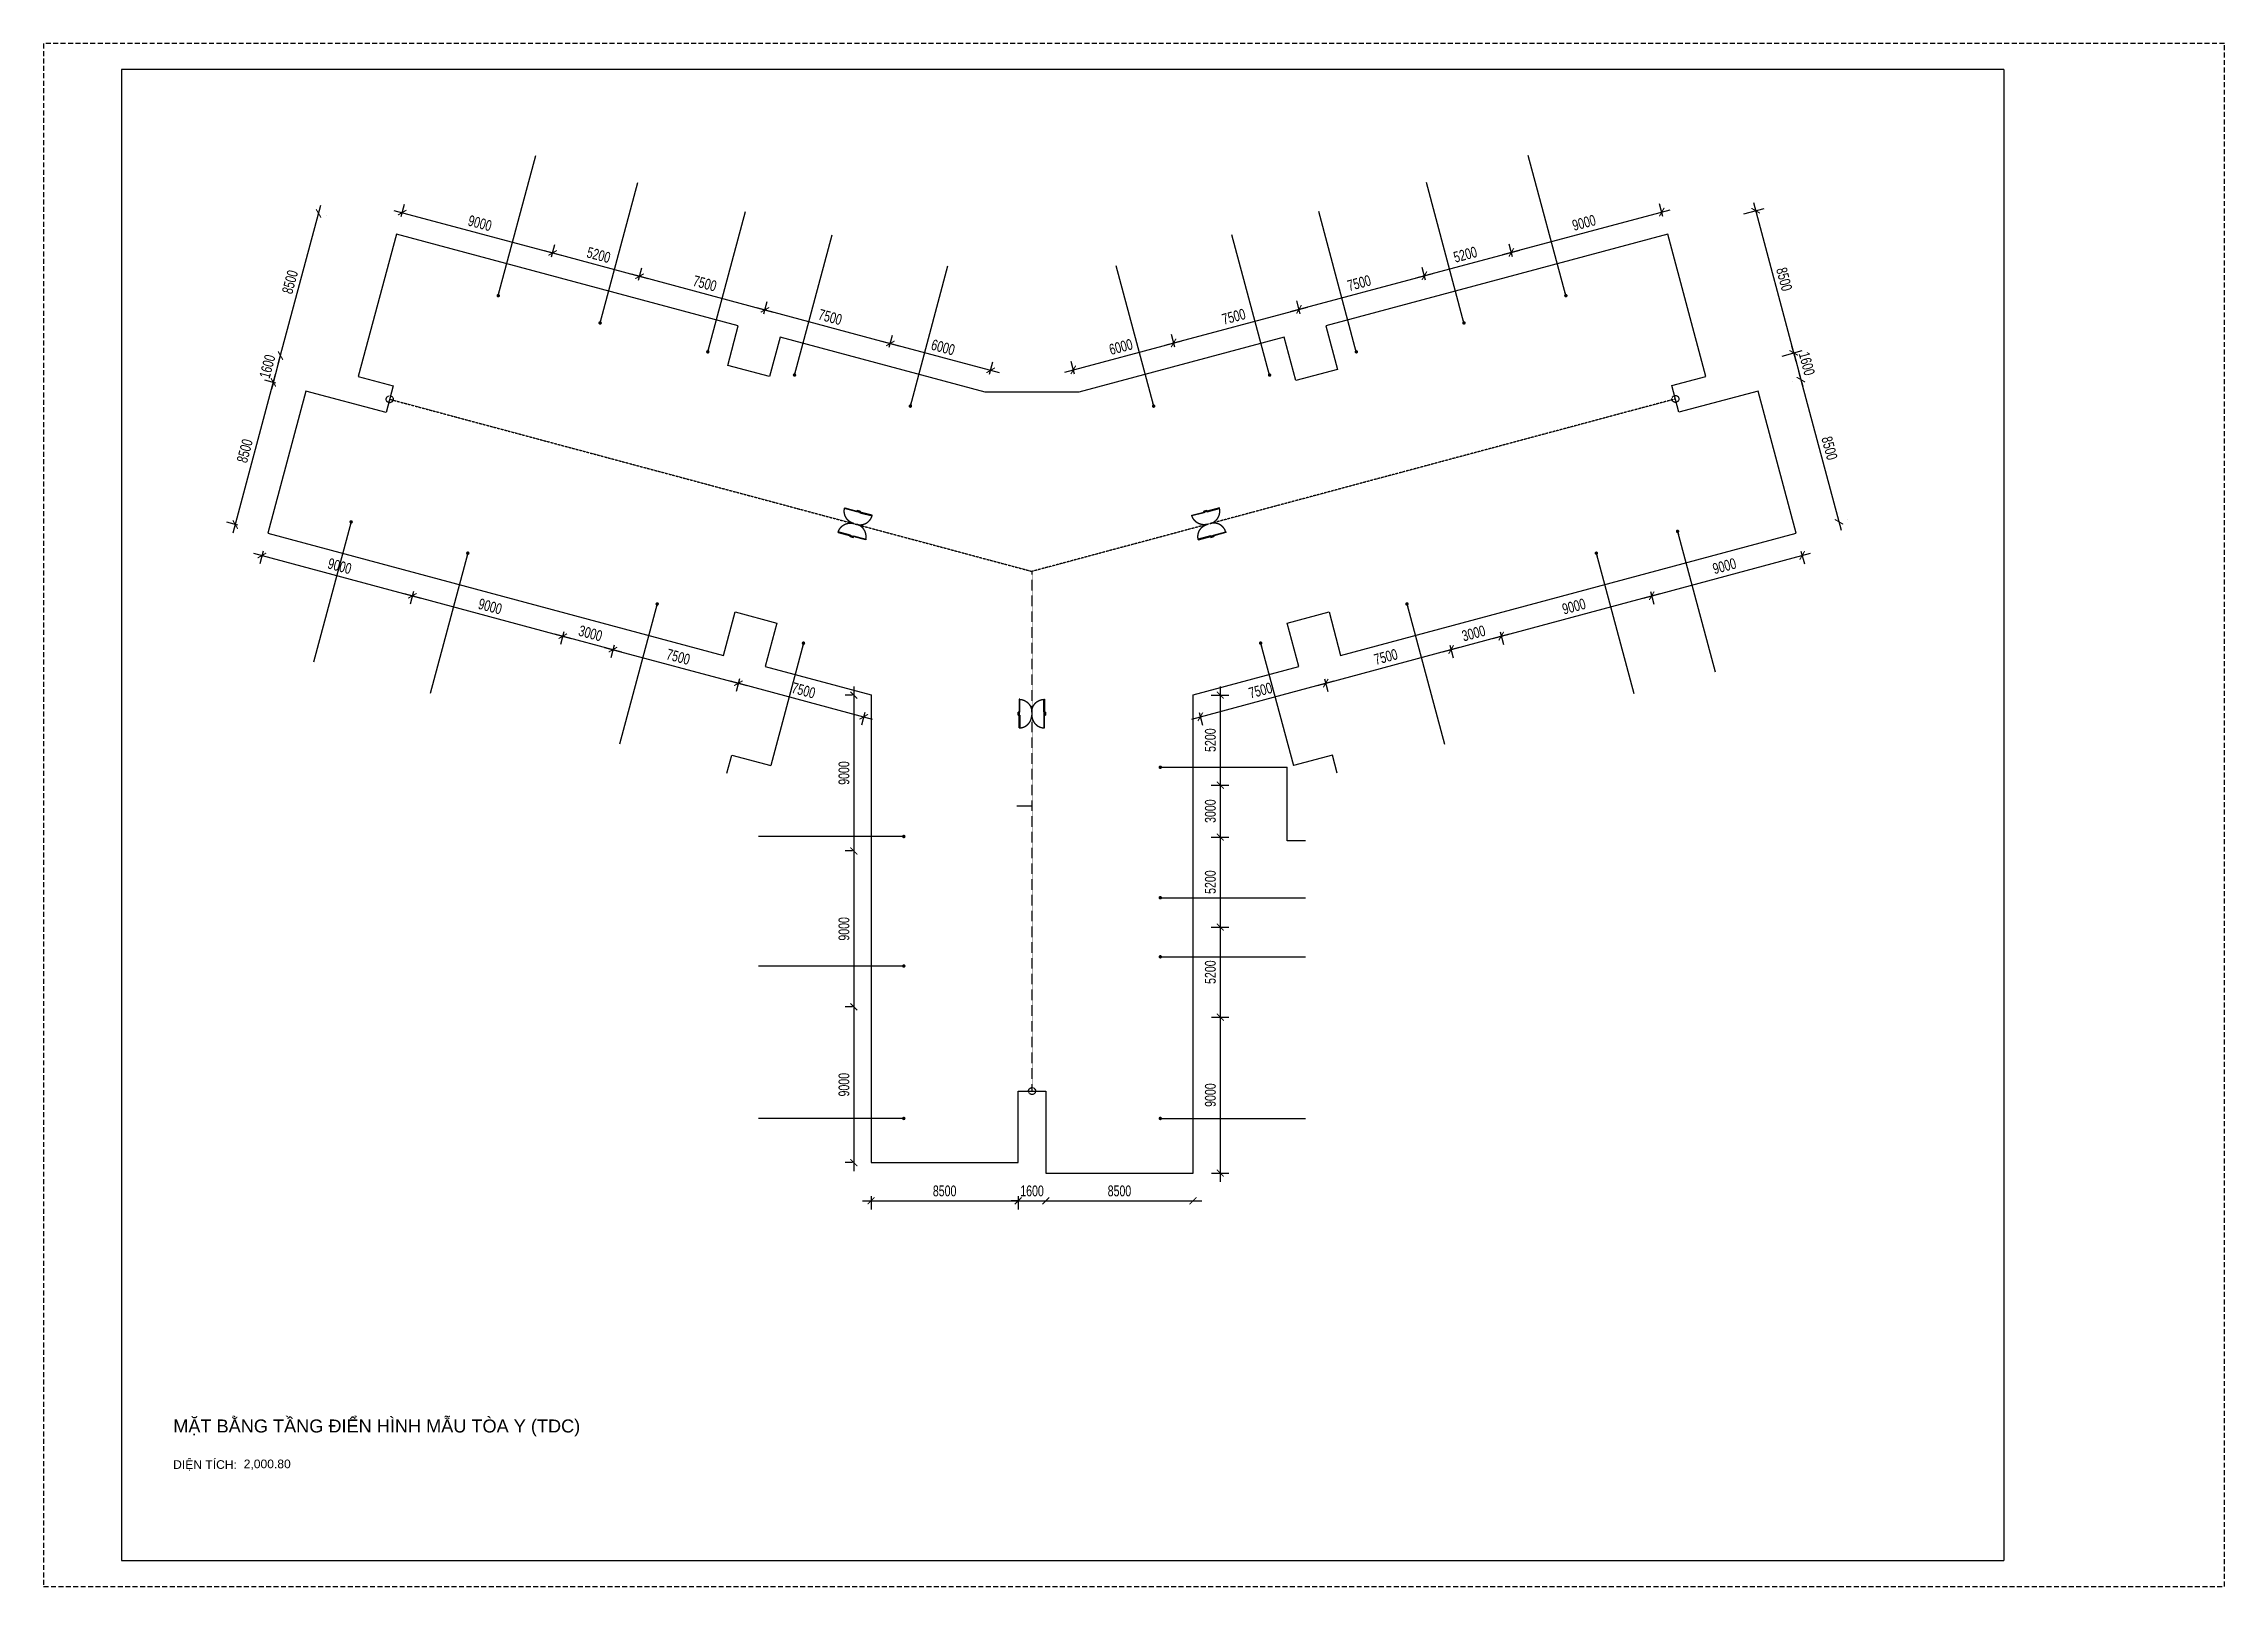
# Model space of a CAD drawing. Header units: millimetres. Extents: x 43 to 126043, y -89269 to -169.
import ezdxf
from ezdxf.enums import TextEntityAlignment as Align

# ---------------------------------------------------------------- set-up
doc = ezdxf.new("R2010")
doc.units = ezdxf.units.MM
doc.linetypes.add('HIDDEN', pattern=[9.525, 6.35, -3.175])
doc.layers.get('0').update_dxf_attribs({"color": 231})
doc.layers.get('DefPoints').update_dxf_attribs({"color": 191})
for name, color, linetype in [('A-DOOR', 142, 'Continuous'), ('MDI-BAO', 1, 'Continuous'), ('S-DIM', 231, 'Continuous')]:
    doc.layers.add(name, color=color, linetype=linetype)
doc.layers.add('A-TEXT', color=255, linetype='Continuous', lineweight=25)
doc.layers.add('MDI-HANHLANG', color=5, linetype='HIDDEN', plot=False)
doc.styles.add('250602-MB CO CAU CĂN HO X1-3A-1$0$style1', font='arial.ttf')
doc.styles.add('DIM', font='arial.ttf', dxfattribs={"width": 0.7})
doc.styles.add('VTK_Arial', font='arial.ttf', dxfattribs={"width": 0.8})
doc.dimstyles.new('1-500', dxfattribs={"dimscale": 500, "dimtxt": 1.25, "dimasz": 0.8, "dimexe": 1, "dimexo": 1, "dimgap": 0.5, "dimtad": 1, "dimdec": 0, "dimrnd": 10, "dimdsep": 46, "dimtxsty": 'DIM', "dimblk1": 'ARCHTICK', "dimblk2": 'ARCHTICK', "dimsah": 1, "dimcen": 0, "dimdle": 1, "dimclrd": 256, "dimclre": 256, "dimclrt": 7, "dimadec": 0, "dimazin": 0, "dimtfac": 1, "dimtdec": 0, "dimtix": 1, "dimtmove": 2, "dimatfit": 0, "dimldrblk": 'ARCHTICK', "dimfxl": 1, "dimtolj": 1, "dimarcsym": 0})
doc.dimstyles.new('250602-MB CO CAU CĂN HO X1-3A-1$0$Dim_50', dxfattribs={"dimscale": 50, "dimtxt": 2, "dimasz": 1.5, "dimexe": 1, "dimexo": 0, "dimgap": 1, "dimtad": 1, "dimdec": 0, "dimlfac": -1, "dimzin": 12, "dimdsep": 46, "dimtxsty": '250602-MB CO CAU CĂN HO X1-3A-1$0$style1', "dimblk1": '250602-MB CO CAU CĂN HO X1-3A-1$0$_ARCHTICK', "dimblk2": '250602-MB CO CAU CĂN HO X1-3A-1$0$_ARCHTICK', "dimsah": 1, "dimcen": 1.5, "dimdle": 1.5, "dimclrd": 256, "dimclre": 256, "dimclrt": 2, "dimadec": 1, "dimazin": 3, "dimtm": 1e-09, "dimtfac": 0.416667, "dimtdec": 0, "dimtix": 1, "dimtmove": 2, "dimatfit": 3, "dimfxl": 7, "dimfxlon": 1, "dimtolj": 1, "dimtzin": 0, "dimlwd": -1, "dimlwe": -1, "dimarcsym": 1})

msp = doc.modelspace()

# ---------------------------------------------------------------- texts
at = {"layer": 'A-TEXT', "style": 'VTK_Arial'}
msp.add_text('MẶT BẰNG TẦNG ĐIỂN HÌNH MẪU TÒA Y (TDC)', height=750, dxfattribs=at).set_placement((19290.5, -80381.5), align=Align.CENTER)
for s, p in [('DIỆN TÍCH:', (7525.5, -82483.4)), ('2,000.80', (11603.4, -82446.2))]:
    msp.add_text(s, height=500, dxfattribs=at).set_placement(p)

# ---------------------------------------------------------------- blocks, each defined once
blk = doc.blocks.new('VTK-A1_BoKhungTen')
at = {"layer": 'DefPoints', "linetype": 'HIDDEN', "ltscale": 0.3}
blk.add_lwpolyline([(0, -594), (840, -594), (840, 0), (0, 0)], close=True, dxfattribs=at)
at = {"layer": 'DefPoints'}
for points in [[(755, -10), (30, -10), (30, -584), (755, -584)], [(755, -10), (755, -584)]]:
    blk.add_lwpolyline(points, dxfattribs=at)
blk = doc.blocks.new('*U61')
for p, q in [((-635, -90), (-635, -50)), ((-100, -70), (-635, -70)), ((-100, -90), (-100, -50)), ((-635, -1480), (-635, -1520)), ((-100, -1500), (-635, -1500)), ((-100, -1480), (-100, -1520))]:
    blk.add_line(p, q)
for points in [[(180, 0), (180, -60), (40, -60), (40, -50), (0, -50), (0, 0)], [(0, -50), (0, -90), (-735, -90), (-735, -50)], [(0, -1520), (0, -1480), (-735, -1480), (-735, -1520)], [(180, -1570), (180, -1510), (40, -1510), (40, -1520), (0, -1520), (0, -1570)]]:
    blk.add_lwpolyline(points, close=True)
at = {"linetype": 'HIDDEN', "ltscale": 1000}
for centre, start, end in [((0, -50), 180.00004, 270), ((0, -1520), 90, 179.99996)]:
    blk.add_arc(centre, 735, start, end, dxfattribs=at)
blk = doc.blocks.new('250602-MB CO CAU CĂN HO X1-3A-1$0$_ARCHTICK')
at = {"color": 0, "linetype": 'ByBlock', "const_width": 0.15}
blk.add_lwpolyline([(-0.5, -0.5), (0.5, 0.5)], dxfattribs=at)
blk = doc.blocks.new('_ArchTick')
at = {"color": 0, "linetype": 'ByBlock', "const_width": 0.15}
blk.add_lwpolyline([(-0.5, -0.5), (0.5, 0.5)], dxfattribs=at)
blk = doc.blocks.new('*D66')
at = {"layer": 'DefPoints', "color": 0, "transparency": 16777216}
for p in [(20571, -10634, 0), (29454, -12255), (29264, -12963, 0)]:
    blk.add_point(p, dxfattribs=at)
at = {"layer": 'S-DIM', "lineweight": -2, "transparency": 16777216}
for p, q in [((20278, -9797), (29937, -12385)), ((20700, -10151), (20890, -9443)), ((29394, -12480), (29583, -11772))]:
    blk.add_line(p, q, dxfattribs=at)
at = {"layer": 'S-DIM', "lineweight": -2, "transparency": 16777216, "xscale": 400, "yscale": 400, "zscale": 400}
for p, rotation in [((20761, -9926), 165.0006193116698), ((29454, -12255), 345.0006193116698)]:
    blk.add_blockref('_ArchTick', p, dxfattribs=dict(at, rotation=rotation))
at = {"layer": 'S-DIM', "color": 7, "transparency": 16777216, "insert": (25255, -10541), "char_height": 625, "attachment_point": 5, "rotation": 345.00062, "style": 'DIM'}
blk.add_mtext('\\A1;9000', dxfattribs=at)
blk = doc.blocks.new('*D67')
at = {"layer": 'DefPoints', "color": 0, "transparency": 16777216}
for p in [(29264, -12963, 0), (34477, -13601), (34287, -14309, 0)]:
    blk.add_point(p, dxfattribs=at)
at = {"layer": 'S-DIM', "lineweight": -2, "transparency": 16777216}
for p, q in [((28971, -12126), (34960, -13731)), ((29394, -12480), (29583, -11772)), ((34417, -13826), (34606, -13118))]:
    blk.add_line(p, q, dxfattribs=at)
at = {"layer": 'S-DIM', "lineweight": -2, "transparency": 16777216, "xscale": 400, "yscale": 400, "zscale": 400}
for p, rotation in [((29454, -12255), 165.0006193159315), ((34477, -13601), 345.0006193159315)]:
    blk.add_blockref('_ArchTick', p, dxfattribs=dict(at, rotation=rotation))
at = {"layer": 'S-DIM', "color": 7, "transparency": 16777216, "insert": (32113, -12379), "char_height": 625, "attachment_point": 5, "rotation": 345.00062, "style": 'DIM'}
blk.add_mtext('\\A1;5200', dxfattribs=at)
blk = doc.blocks.new('*D68')
at = {"layer": 'DefPoints', "color": 0, "transparency": 16777216}
for p in [(34287, -14309, 0), (41532, -16250, 0), (41721, -15542)]:
    blk.add_point(p, dxfattribs=at)
at = {"layer": 'S-DIM', "lineweight": -2, "transparency": 16777216}
for p, q in [((33994, -13472), (42204, -15672)), ((34417, -13826), (34606, -13118)), ((41661, -15767), (41851, -15059))]:
    blk.add_line(p, q, dxfattribs=at)
at = {"layer": 'S-DIM', "lineweight": -2, "transparency": 16777216, "xscale": 400, "yscale": 400, "zscale": 400}
for p, rotation in [((34477, -13601), 165.0006193159315), ((41721, -15542), 345.0006193159315)]:
    blk.add_blockref('_ArchTick', p, dxfattribs=dict(at, rotation=rotation))
at = {"layer": 'S-DIM', "color": 7, "transparency": 16777216, "insert": (38246, -14022), "char_height": 625, "attachment_point": 5, "rotation": 345.00062, "style": 'DIM'}
blk.add_mtext('\\A1;7500', dxfattribs=at)
blk = doc.blocks.new('*D69')
at = {"layer": 'DefPoints', "color": 0, "transparency": 16777216}
for p in [(41532, -16250, 0), (48966, -17483), (48776, -18191, 0)]:
    blk.add_point(p, dxfattribs=at)
at = {"layer": 'S-DIM', "lineweight": -2, "transparency": 16777216}
for p, q in [((41661, -15767), (41851, -15059)), ((41238, -15413), (49449, -17613)), ((48905, -17708), (49095, -17000))]:
    blk.add_line(p, q, dxfattribs=at)
at = {"layer": 'S-DIM', "lineweight": -2, "transparency": 16777216, "xscale": 400, "yscale": 400, "zscale": 400}
for p, rotation in [((41721, -15542), 165.0006193159315), ((48966, -17483), 345.0006193159315)]:
    blk.add_blockref('_ArchTick', p, dxfattribs=dict(at, rotation=rotation))
at = {"layer": 'S-DIM', "color": 7, "transparency": 16777216, "insert": (45491, -15963), "char_height": 625, "attachment_point": 5, "rotation": 345.00062, "style": 'DIM'}
blk.add_mtext('\\A1;7500', dxfattribs=at)
blk = doc.blocks.new('*D70')
at = {"layer": 'DefPoints', "color": 0, "transparency": 16777216}
for p in [(48776, -18191, 0), (54572, -19744, 0), (54761, -19036)]:
    blk.add_point(p, dxfattribs=at)
at = {"layer": 'S-DIM', "lineweight": -2, "transparency": 16777216}
for p, q in [((48483, -17354), (55244, -19166)), ((48905, -17708), (49095, -17000)), ((54701, -19261), (54891, -18553))]:
    blk.add_line(p, q, dxfattribs=at)
at = {"layer": 'S-DIM', "lineweight": -2, "transparency": 16777216, "xscale": 400, "yscale": 400, "zscale": 400}
for p, rotation in [((48966, -17483), 165.0006193159315), ((54761, -19036), 345.0006193159315)]:
    blk.add_blockref('_ArchTick', p, dxfattribs=dict(at, rotation=rotation))
at = {"layer": 'S-DIM', "color": 7, "transparency": 16777216, "insert": (52011, -17710), "char_height": 625, "attachment_point": 5, "rotation": 345.00062, "style": 'DIM'}
blk.add_mtext('\\A1;6000', dxfattribs=at)
blk = doc.blocks.new('*D71')
at = {"layer": 'DefPoints', "color": 0, "transparency": 16777216}
for p in [(65332, -17456), (65529, -18191, 0), (59734, -19744, 0)]:
    blk.add_point(p, dxfattribs=at)
at = {"layer": 'S-DIM', "lineweight": -2, "transparency": 16777216}
for p, q in [((59054, -19139), (65815, -17327)), ((65400, -17708), (65203, -16973)), ((59604, -19261), (59407, -18526))]:
    blk.add_line(p, q, dxfattribs=at)
at = {"layer": 'S-DIM', "lineweight": -2, "transparency": 16777216, "xscale": 400, "yscale": 400, "zscale": 400}
for p, rotation in [((65332, -17456), 15.00061931163853), ((59537, -19009), 195.0006193116386)]:
    blk.add_blockref('_ArchTick', p, dxfattribs=dict(at, rotation=rotation))
at = {"layer": 'S-DIM', "color": 7, "transparency": 16777216, "insert": (62287, -17683), "char_height": 625, "attachment_point": 5, "rotation": 15.00062, "style": 'DIM'}
blk.add_mtext('\\A1;6000', dxfattribs=at)
blk = doc.blocks.new('*D72')
at = {"layer": 'DefPoints', "color": 0, "transparency": 16777216}
for p in [(72577, -15515), (72773, -16250, 0), (65529, -18191, 0)]:
    blk.add_point(p, dxfattribs=at)
at = {"layer": 'S-DIM', "lineweight": -2, "transparency": 16777216}
for p, q in [((72644, -15767), (72447, -15032)), ((64849, -17586), (73060, -15386)), ((65400, -17708), (65203, -16973))]:
    blk.add_line(p, q, dxfattribs=at)
at = {"layer": 'S-DIM', "lineweight": -2, "transparency": 16777216, "xscale": 400, "yscale": 400, "zscale": 400}
for p, rotation in [((72577, -15515), 15.00061931299234), ((65332, -17456), 195.0006193129923)]:
    blk.add_blockref('_ArchTick', p, dxfattribs=dict(at, rotation=rotation))
at = {"layer": 'S-DIM', "color": 7, "transparency": 16777216, "insert": (68807, -15936), "char_height": 625, "attachment_point": 5, "rotation": 15.00062, "style": 'DIM'}
blk.add_mtext('\\A1;7500', dxfattribs=at)
blk = doc.blocks.new('*D73')
at = {"layer": 'DefPoints', "color": 0, "transparency": 16777216}
for p in [(79821, -13574), (80018, -14309, 0), (72773, -16250, 0)]:
    blk.add_point(p, dxfattribs=at)
at = {"layer": 'S-DIM', "lineweight": -2, "transparency": 16777216}
for p, q in [((72094, -15645), (80304, -13444)), ((79888, -13826), (79692, -13091)), ((72644, -15767), (72447, -15032))]:
    blk.add_line(p, q, dxfattribs=at)
at = {"layer": 'S-DIM', "lineweight": -2, "transparency": 16777216, "xscale": 400, "yscale": 400, "zscale": 400}
for p, rotation in [((79821, -13574), 15.00061931299234), ((72577, -15515), 195.0006193129923)]:
    blk.add_blockref('_ArchTick', p, dxfattribs=dict(at, rotation=rotation))
at = {"layer": 'S-DIM', "color": 7, "transparency": 16777216, "insert": (76052, -13995), "char_height": 625, "attachment_point": 5, "rotation": 15.00062, "style": 'DIM'}
blk.add_mtext('\\A1;7500', dxfattribs=at)
blk = doc.blocks.new('*D74')
at = {"layer": 'DefPoints', "color": 0, "transparency": 16777216}
for p in [(84844, -12228), (85041, -12963, 0), (80018, -14309, 0)]:
    blk.add_point(p, dxfattribs=at)
at = {"layer": 'S-DIM', "lineweight": -2, "transparency": 16777216}
for p, q in [((79338, -13703), (85327, -12099)), ((84911, -12480), (84714, -11745)), ((79888, -13826), (79692, -13091))]:
    blk.add_line(p, q, dxfattribs=at)
at = {"layer": 'S-DIM', "lineweight": -2, "transparency": 16777216, "xscale": 400, "yscale": 400, "zscale": 400}
for p, rotation in [((84844, -12228), 15.00061931299234), ((79821, -13574), 195.0006193129923)]:
    blk.add_blockref('_ArchTick', p, dxfattribs=dict(at, rotation=rotation))
at = {"layer": 'S-DIM', "color": 7, "transparency": 16777216, "insert": (82185, -12351), "char_height": 625, "attachment_point": 5, "rotation": 15.00062, "style": 'DIM'}
blk.add_mtext('\\A1;5200', dxfattribs=at)
blk = doc.blocks.new('*D75')
at = {"layer": 'DefPoints', "color": 0, "transparency": 16777216}
for p in [(93537, -9898), (93734, -10633, 0), (85041, -12963, 0)]:
    blk.add_point(p, dxfattribs=at)
at = {"layer": 'S-DIM', "lineweight": -2, "transparency": 16777216}
for p, q in [((84361, -12357), (94020, -9769)), ((93605, -10150), (93408, -9416)), ((84911, -12480), (84714, -11745))]:
    blk.add_line(p, q, dxfattribs=at)
at = {"layer": 'S-DIM', "lineweight": -2, "transparency": 16777216, "xscale": 400, "yscale": 400, "zscale": 400}
for p, rotation in [((93537, -9898), 15.00061931299234), ((84844, -12228), 195.0006193129923)]:
    blk.add_blockref('_ArchTick', p, dxfattribs=dict(at, rotation=rotation))
at = {"layer": 'S-DIM', "color": 7, "transparency": 16777216, "insert": (89043, -10514), "char_height": 625, "attachment_point": 5, "rotation": 15.00062, "style": 'DIM'}
blk.add_mtext('\\A1;9000', dxfattribs=at)
blk = doc.blocks.new('*D76')
at = {"layer": 'DefPoints', "color": 0, "transparency": 16777216}
for p in [(73923, -36371, 0), (74120, -37105), (66679, -38312, 0)]:
    blk.add_point(p, dxfattribs=at)
at = {"layer": 'S-DIM', "lineweight": -2, "transparency": 16777216}
for p, q in [((66392, -39175), (74603, -36975)), ((74052, -36854), (74249, -37588)), ((66808, -38795), (67005, -39529))]:
    blk.add_line(p, q, dxfattribs=at)
at = {"layer": 'S-DIM', "lineweight": -2, "transparency": 16777216, "xscale": 400, "yscale": 400, "zscale": 400}
for p, rotation in [((74120, -37105), 15.00000000005376), ((66875, -39046), 195.0000000000538)]:
    blk.add_blockref('_ArchTick', p, dxfattribs=dict(at, rotation=rotation))
at = {"layer": 'S-DIM', "color": 7, "transparency": 16777216, "insert": (70350, -37526), "char_height": 625, "attachment_point": 5, "rotation": 15, "style": 'DIM'}
blk.add_mtext('\\A1;7500', dxfattribs=at)
blk = doc.blocks.new('*D77')
at = {"layer": 'DefPoints', "color": 0, "transparency": 16777216}
for p in [(81167, -34430, 0), (81364, -35164), (73923, -36371, 0)]:
    blk.add_point(p, dxfattribs=at)
at = {"layer": 'S-DIM', "lineweight": -2, "transparency": 16777216}
for p, q in [((73637, -37234), (81847, -35034)), ((81297, -34913), (81493, -35647)), ((74052, -36854), (74249, -37588))]:
    blk.add_line(p, q, dxfattribs=at)
at = {"layer": 'S-DIM', "lineweight": -2, "transparency": 16777216, "xscale": 400, "yscale": 400, "zscale": 400}
for p, rotation in [((81364, -35164), 15.00000000366276), ((74120, -37105), 195.0000000036628)]:
    blk.add_blockref('_ArchTick', p, dxfattribs=dict(at, rotation=rotation))
at = {"layer": 'S-DIM', "color": 7, "transparency": 16777216, "insert": (77595, -35585), "char_height": 625, "attachment_point": 5, "rotation": 15, "style": 'DIM'}
blk.add_mtext('\\A1;7500', dxfattribs=at)
blk = doc.blocks.new('*D78')
at = {"layer": 'DefPoints', "color": 0, "transparency": 16777216}
for p in [(84065, -33654, 0), (81167, -34430, 0), (84262, -34387)]:
    blk.add_point(p, dxfattribs=at)
at = {"layer": 'S-DIM', "lineweight": -2, "transparency": 16777216}
for p, q in [((80881, -35293), (84745, -34258)), ((81297, -34913), (81493, -35647)), ((84195, -34136), (84391, -34870))]:
    blk.add_line(p, q, dxfattribs=at)
at = {"layer": 'S-DIM', "lineweight": -2, "transparency": 16777216, "xscale": 400, "yscale": 400, "zscale": 400}
for p, rotation in [((81364, -35164), 195.0000000036628), ((84262, -34387), 15.00000000366276)]:
    blk.add_blockref('_ArchTick', p, dxfattribs=dict(at, rotation=rotation))
at = {"layer": 'S-DIM', "color": 7, "transparency": 16777216, "insert": (82666, -34226), "char_height": 625, "attachment_point": 5, "rotation": 15, "style": 'DIM'}
blk.add_mtext('\\A1;3000', dxfattribs=at)
blk = doc.blocks.new('*D79')
at = {"layer": 'DefPoints', "color": 0, "transparency": 16777216}
for p in [(92759, -31324, 0), (92955, -32058), (84065, -33654, 0)]:
    blk.add_point(p, dxfattribs=at)
at = {"layer": 'S-DIM', "lineweight": -2, "transparency": 16777216}
for p, q in [((83779, -34517), (93438, -31928)), ((92888, -31807), (93085, -32541)), ((84195, -34136), (84391, -34870))]:
    blk.add_line(p, q, dxfattribs=at)
at = {"layer": 'S-DIM', "lineweight": -2, "transparency": 16777216, "xscale": 400, "yscale": 400, "zscale": 400}
for p, rotation in [((92955, -32058), 15.00000000366276), ((84262, -34387), 195.0000000036628)]:
    blk.add_blockref('_ArchTick', p, dxfattribs=dict(at, rotation=rotation))
at = {"layer": 'S-DIM', "color": 7, "transparency": 16777216, "insert": (88461, -32673), "char_height": 625, "attachment_point": 5, "rotation": 15, "style": 'DIM'}
blk.add_mtext('\\A1;9000', dxfattribs=at)
blk = doc.blocks.new('*D80')
at = {"layer": 'DefPoints', "color": 0, "transparency": 16777216}
for p in [(101452, -28995, 0), (101649, -29729), (92759, -31324, 0)]:
    blk.add_point(p, dxfattribs=at)
at = {"layer": 'S-DIM', "lineweight": -2, "transparency": 16777216}
for p, q in [((92472, -32187), (102131, -29599)), ((101581, -29478), (101778, -30211)), ((92888, -31807), (93085, -32541))]:
    blk.add_line(p, q, dxfattribs=at)
at = {"layer": 'S-DIM', "lineweight": -2, "transparency": 16777216, "xscale": 400, "yscale": 400, "zscale": 400}
for p, rotation in [((101649, -29729), 15.00000000366276), ((92955, -32058), 195.0000000036628)]:
    blk.add_blockref('_ArchTick', p, dxfattribs=dict(at, rotation=rotation))
at = {"layer": 'S-DIM', "color": 7, "transparency": 16777216, "insert": (97155, -30343), "char_height": 625, "attachment_point": 5, "rotation": 15, "style": 'DIM'}
blk.add_mtext('\\A1;9000', dxfattribs=at)
blk = doc.blocks.new('*D81')
at = {"layer": 'DefPoints', "color": 0, "transparency": 16777216}
for p in [(12853, -28995, 0), (21547, -31324, 0), (21349, -32060)]:
    blk.add_point(p, dxfattribs=at)
at = {"layer": 'S-DIM', "lineweight": -2, "transparency": 16777216}
for p, q in [((12173, -29602), (21832, -32190)), ((12724, -29478), (12527, -30214)), ((21417, -31807), (21220, -32543))]:
    blk.add_line(p, q, dxfattribs=at)
at = {"layer": 'S-DIM', "lineweight": -2, "transparency": 16777216, "xscale": 400, "yscale": 400, "zscale": 400}
for p, rotation in [((12656, -29731), 165.0000000000061), ((21349, -32060), 345.0000000000061)]:
    blk.add_blockref('_ArchTick', p, dxfattribs=dict(at, rotation=rotation))
at = {"layer": 'S-DIM', "color": 7, "transparency": 16777216, "insert": (17150, -30346), "char_height": 625, "attachment_point": 5, "rotation": 345, "style": 'DIM'}
blk.add_mtext('\\A1;9000', dxfattribs=at)
blk = doc.blocks.new('*D82')
at = {"layer": 'DefPoints', "color": 0, "transparency": 16777216}
for p in [(21547, -31324, 0), (30240, -33654, 0), (30043, -34390)]:
    blk.add_point(p, dxfattribs=at)
at = {"layer": 'S-DIM', "lineweight": -2, "transparency": 16777216}
for p, q in [((20866, -31931), (30526, -34519)), ((21417, -31807), (21220, -32543)), ((30110, -34137), (29913, -34873))]:
    blk.add_line(p, q, dxfattribs=at)
at = {"layer": 'S-DIM', "lineweight": -2, "transparency": 16777216, "xscale": 400, "yscale": 400, "zscale": 400}
for p, rotation in [((21349, -32060), 164.9999999963372), ((30043, -34390), 344.9999999963372)]:
    blk.add_blockref('_ArchTick', p, dxfattribs=dict(at, rotation=rotation))
at = {"layer": 'S-DIM', "color": 7, "transparency": 16777216, "insert": (25843, -32675), "char_height": 625, "attachment_point": 5, "rotation": 345, "style": 'DIM'}
blk.add_mtext('\\A1;9000', dxfattribs=at)
blk = doc.blocks.new('*D83')
at = {"layer": 'DefPoints', "color": 0, "transparency": 16777216}
for p in [(30240, -33654, 0), (32940, -35166), (33138, -34430, 0)]:
    blk.add_point(p, dxfattribs=at)
at = {"layer": 'S-DIM', "lineweight": -2, "transparency": 16777216}
for p, q in [((29560, -34260), (33423, -35296)), ((30110, -34137), (29913, -34873)), ((33008, -34913), (32811, -35649))]:
    blk.add_line(p, q, dxfattribs=at)
at = {"layer": 'S-DIM', "lineweight": -2, "transparency": 16777216, "xscale": 400, "yscale": 400, "zscale": 400}
for p, rotation in [((30043, -34390), 164.9999999963372), ((32940, -35166), 344.9999999963372)]:
    blk.add_blockref('_ArchTick', p, dxfattribs=dict(at, rotation=rotation))
at = {"layer": 'S-DIM', "color": 7, "transparency": 16777216, "insert": (31639, -34228), "char_height": 625, "attachment_point": 5, "rotation": 345, "style": 'DIM'}
blk.add_mtext('\\A1;3000', dxfattribs=at)
blk = doc.blocks.new('*D84')
at = {"layer": 'DefPoints', "color": 0, "transparency": 16777216}
for p in [(33138, -34430, 0), (40382, -36371, 0), (40185, -37107)]:
    blk.add_point(p, dxfattribs=at)
at = {"layer": 'S-DIM', "lineweight": -2, "transparency": 16777216}
for p, q in [((32457, -35037), (40668, -37237)), ((33008, -34913), (32811, -35649)), ((40253, -36854), (40055, -37590))]:
    blk.add_line(p, q, dxfattribs=at)
at = {"layer": 'S-DIM', "lineweight": -2, "transparency": 16777216, "xscale": 400, "yscale": 400, "zscale": 400}
for p, rotation in [((32940, -35166), 164.9999999963372), ((40185, -37107), 344.9999999963372)]:
    blk.add_blockref('_ArchTick', p, dxfattribs=dict(at, rotation=rotation))
at = {"layer": 'S-DIM', "color": 7, "transparency": 16777216, "insert": (36710, -35587), "char_height": 625, "attachment_point": 5, "rotation": 345, "style": 'DIM'}
blk.add_mtext('\\A1;7500', dxfattribs=at)
blk = doc.blocks.new('*D85')
at = {"layer": 'DefPoints', "color": 0, "transparency": 16777216}
for p in [(40382, -36371, 0), (47429, -39048), (47627, -38312, 0)]:
    blk.add_point(p, dxfattribs=at)
at = {"layer": 'S-DIM', "lineweight": -2, "transparency": 16777216}
for p, q in [((39702, -36978), (47912, -39178)), ((40253, -36854), (40055, -37590)), ((47497, -38795), (47300, -39531))]:
    blk.add_line(p, q, dxfattribs=at)
at = {"layer": 'S-DIM', "lineweight": -2, "transparency": 16777216, "xscale": 400, "yscale": 400, "zscale": 400}
for p, rotation in [((40185, -37107), 164.9999999963372), ((47429, -39048), 344.9999999963372)]:
    blk.add_blockref('_ArchTick', p, dxfattribs=dict(at, rotation=rotation))
at = {"layer": 'S-DIM', "color": 7, "transparency": 16777216, "insert": (43954, -37528), "char_height": 625, "attachment_point": 5, "rotation": 345, "style": 'DIM'}
blk.add_mtext('\\A1;7500', dxfattribs=at)
blk = doc.blocks.new('*D86')
at = {"layer": 'DefPoints', "color": 0, "transparency": 16777216}
for p in [(47286, -37796, 0), (46856, -46796), (47286, -46796, 0)]:
    blk.add_point(p, dxfattribs=at)
at = {"layer": 'S-DIM', "lineweight": -2, "transparency": 16777216}
for p, q in [((46786, -37796), (46356, -37796)), ((46856, -37296), (46856, -47296)), ((46786, -46796), (46356, -46796))]:
    blk.add_line(p, q, dxfattribs=at)
at = {"layer": 'S-DIM', "lineweight": -2, "transparency": 16777216, "xscale": 400, "yscale": 400, "zscale": 400}
for p, rotation in [((46856, -37796), 90), ((46856, -46796), 270)]:
    blk.add_blockref('_ArchTick', p, dxfattribs=dict(at, rotation=rotation))
at = {"layer": 'S-DIM', "color": 7, "transparency": 16777216, "insert": (46287, -42296), "char_height": 625, "attachment_point": 5, "rotation": 90, "style": 'DIM'}
blk.add_mtext('\\A1;9000', dxfattribs=at)
blk = doc.blocks.new('*D87')
at = {"layer": 'DefPoints', "color": 0, "transparency": 16777216}
for p in [(47286, -46796, 0), (46856, -55796), (47286, -55796, 0)]:
    blk.add_point(p, dxfattribs=at)
at = {"layer": 'S-DIM', "lineweight": -2, "transparency": 16777216}
for p, q in [((46856, -46296), (46856, -56296)), ((46786, -46796), (46356, -46796)), ((46786, -55796), (46356, -55796))]:
    blk.add_line(p, q, dxfattribs=at)
at = {"layer": 'S-DIM', "lineweight": -2, "transparency": 16777216, "xscale": 400, "yscale": 400, "zscale": 400}
for p, rotation in [((46856, -46796), 90), ((46856, -55796), 270)]:
    blk.add_blockref('_ArchTick', p, dxfattribs=dict(at, rotation=rotation))
at = {"layer": 'S-DIM', "color": 7, "transparency": 16777216, "insert": (46287, -51296), "char_height": 625, "attachment_point": 5, "rotation": 90, "style": 'DIM'}
blk.add_mtext('\\A1;9000', dxfattribs=at)
blk = doc.blocks.new('*D88')
at = {"layer": 'DefPoints', "color": 0, "transparency": 16777216}
for p in [(47286, -55796, 0), (46856, -64796), (47286, -64796, 0)]:
    blk.add_point(p, dxfattribs=at)
at = {"layer": 'S-DIM', "lineweight": -2, "transparency": 16777216}
for p, q in [((46856, -55296), (46856, -65296)), ((46786, -55796), (46356, -55796)), ((46786, -64796), (46356, -64796))]:
    blk.add_line(p, q, dxfattribs=at)
at = {"layer": 'S-DIM', "lineweight": -2, "transparency": 16777216, "xscale": 400, "yscale": 400, "zscale": 400}
for p, rotation in [((46856, -55796), 90), ((46856, -64796), 270)]:
    blk.add_blockref('_ArchTick', p, dxfattribs=dict(at, rotation=rotation))
at = {"layer": 'S-DIM', "color": 7, "transparency": 16777216, "insert": (46287, -60296), "char_height": 625, "attachment_point": 5, "rotation": 90, "style": 'DIM'}
blk.add_mtext('\\A1;9000', dxfattribs=at)
blk = doc.blocks.new('*D89')
at = {"layer": 'DefPoints', "color": 0, "transparency": 16777216}
for p in [(67004, -37796, 0), (67004, -42996, 0), (68027, -42996)]:
    blk.add_point(p, dxfattribs=at)
at = {"layer": 'S-DIM', "lineweight": -2, "transparency": 16777216}
for p, q in [((67504, -37796), (68527, -37796)), ((68027, -37296), (68027, -43496)), ((67504, -42996), (68527, -42996))]:
    blk.add_line(p, q, dxfattribs=at)
at = {"layer": 'S-DIM', "lineweight": -2, "transparency": 16777216, "xscale": 400, "yscale": 400, "zscale": 400}
for p, rotation in [((68027, -37796), 90), ((68027, -42996), 270)]:
    blk.add_blockref('_ArchTick', p, dxfattribs=dict(at, rotation=rotation))
at = {"layer": 'S-DIM', "color": 7, "transparency": 16777216, "insert": (67458, -40396), "char_height": 625, "attachment_point": 5, "rotation": 90, "style": 'DIM'}
blk.add_mtext('\\A1;5200', dxfattribs=at)
blk = doc.blocks.new('*D90')
at = {"layer": 'DefPoints', "color": 0, "transparency": 16777216}
for p in [(67004, -42996, 0), (67004, -45996, 0), (68027, -45996)]:
    blk.add_point(p, dxfattribs=at)
at = {"layer": 'S-DIM', "lineweight": -2, "transparency": 16777216}
for p, q in [((68027, -42496), (68027, -46496)), ((67504, -42996), (68527, -42996)), ((67504, -45996), (68527, -45996))]:
    blk.add_line(p, q, dxfattribs=at)
at = {"layer": 'S-DIM', "lineweight": -2, "transparency": 16777216, "xscale": 400, "yscale": 400, "zscale": 400}
for p, rotation in [((68027, -42996), 90), ((68027, -45996), 270)]:
    blk.add_blockref('_ArchTick', p, dxfattribs=dict(at, rotation=rotation))
at = {"layer": 'S-DIM', "color": 7, "transparency": 16777216, "insert": (67458, -44496), "char_height": 625, "attachment_point": 5, "rotation": 90, "style": 'DIM'}
blk.add_mtext('\\A1;3000', dxfattribs=at)
blk = doc.blocks.new('*D91')
at = {"layer": 'DefPoints', "color": 0, "transparency": 16777216}
for p in [(67004, -45996, 0), (67004, -51196, 0), (68027, -51196)]:
    blk.add_point(p, dxfattribs=at)
at = {"layer": 'S-DIM', "lineweight": -2, "transparency": 16777216}
for p, q in [((67504, -45996), (68527, -45996)), ((68027, -45496), (68027, -51696)), ((67504, -51196), (68527, -51196))]:
    blk.add_line(p, q, dxfattribs=at)
at = {"layer": 'S-DIM', "lineweight": -2, "transparency": 16777216, "xscale": 400, "yscale": 400, "zscale": 400}
for p, rotation in [((68027, -45996), 90), ((68027, -51196), 270)]:
    blk.add_blockref('_ArchTick', p, dxfattribs=dict(at, rotation=rotation))
at = {"layer": 'S-DIM', "color": 7, "transparency": 16777216, "insert": (67458, -48596), "char_height": 625, "attachment_point": 5, "rotation": 90, "style": 'DIM'}
blk.add_mtext('\\A1;5200', dxfattribs=at)
blk = doc.blocks.new('*D92')
at = {"layer": 'DefPoints', "color": 0, "transparency": 16777216}
for p in [(67004, -51196, 0), (67019, -56396, 0), (68027, -56396)]:
    blk.add_point(p, dxfattribs=at)
at = {"layer": 'S-DIM', "lineweight": -2, "transparency": 16777216}
for p, q in [((67504, -51196), (68527, -51196)), ((68027, -50696), (68027, -56896)), ((67519, -56396), (68527, -56396))]:
    blk.add_line(p, q, dxfattribs=at)
at = {"layer": 'S-DIM', "lineweight": -2, "transparency": 16777216, "xscale": 400, "yscale": 400, "zscale": 400}
for p, rotation in [((68027, -51196), 90), ((68027, -56396), 270)]:
    blk.add_blockref('_ArchTick', p, dxfattribs=dict(at, rotation=rotation))
at = {"layer": 'S-DIM', "color": 7, "transparency": 16777216, "insert": (67458, -53796), "char_height": 625, "attachment_point": 5, "rotation": 90, "style": 'DIM'}
blk.add_mtext('\\A1;5200', dxfattribs=at)
blk = doc.blocks.new('*D93')
at = {"layer": 'DefPoints', "color": 0, "transparency": 16777216}
for p in [(67019, -56396, 0), (67019, -65396, 0), (68027, -65396)]:
    blk.add_point(p, dxfattribs=at)
at = {"layer": 'S-DIM', "lineweight": -2, "transparency": 16777216}
for p, q in [((67519, -56396), (68527, -56396)), ((68027, -55896), (68027, -65896)), ((67519, -65396), (68527, -65396))]:
    blk.add_line(p, q, dxfattribs=at)
at = {"layer": 'S-DIM', "lineweight": -2, "transparency": 16777216, "xscale": 400, "yscale": 400, "zscale": 400}
for p, rotation in [((68027, -56396), 90), ((68027, -65396), 270)]:
    blk.add_blockref('_ArchTick', p, dxfattribs=dict(at, rotation=rotation))
at = {"layer": 'S-DIM', "color": 7, "transparency": 16777216, "insert": (67458, -60896), "char_height": 625, "attachment_point": 5, "rotation": 90, "style": 'DIM'}
blk.add_mtext('\\A1;9000', dxfattribs=at)
blk = doc.blocks.new('*D94')
at = {"layer": 'DefPoints', "color": 0, "transparency": 16777216}
for p in [(13317, -19733), (13939, -19900, 0), (11739, -28110, 0)]:
    blk.add_point(p, dxfattribs=at)
at = {"layer": 'S-DIM', "lineweight": -2, "transparency": 16777216}
for p, q in [((10988, -28426), (13446, -19250)), ((13456, -19770), (12834, -19604)), ((11256, -27981), (10634, -27814))]:
    blk.add_line(p, q, dxfattribs=at)
at = {"layer": 'S-DIM', "lineweight": -2, "transparency": 16777216, "xscale": 400, "yscale": 400, "zscale": 400}
for p, rotation in [((13317, -19733), 75.00061931171953), ((11117, -27944), 255.0006193117196)]:
    blk.add_blockref('_ArchTick', p, dxfattribs=dict(at, rotation=rotation))
at = {"layer": 'S-DIM', "color": 7, "transparency": 16777216, "insert": (11667, -23691), "char_height": 625, "attachment_point": 5, "rotation": 75.00062, "style": 'DIM'}
blk.add_mtext('\\A1;8500', dxfattribs=at)
blk = doc.blocks.new('*D95')
at = {"layer": 'DefPoints', "color": 0, "transparency": 16777216}
for p in [(13731, -18188, 0), (13731, -18188), (13939, -19900, 0)]:
    blk.add_point(p, dxfattribs=at)
at = {"layer": 'S-DIM', "lineweight": -2, "transparency": 16777216}
for p, q in [((13317, -19733), (13731, -18188)), ((13731, -18188), (13835, -17801)), ((13456, -19770), (12834, -19604)), ((13317, -19733), (13213, -20120))]:
    blk.add_line(p, q, dxfattribs=at)
at = {"layer": 'S-DIM', "lineweight": -2, "transparency": 16777216, "xscale": 400, "yscale": 400, "zscale": 400}
for p, rotation in [((13731, -18188), 255.0006193075265), ((13317, -19733), 75.00061930752652)]:
    blk.add_blockref('_ArchTick', p, dxfattribs=dict(at, rotation=rotation))
at = {"layer": 'S-DIM', "color": 7, "transparency": 16777216, "insert": (12974, -18813), "char_height": 625, "attachment_point": 5, "rotation": 75.00062, "style": 'DIM'}
blk.add_mtext('\\A1;1600', dxfattribs=at)
blk = doc.blocks.new('*D96')
at = {"layer": 'DefPoints', "color": 0, "transparency": 16777216}
for p in [(15931, -9977, 0), (15931, -9977), (13731, -18188, 0)]:
    blk.add_point(p, dxfattribs=at)
at = {"layer": 'S-DIM', "lineweight": -2, "transparency": 16777216}
for p, q in [((13602, -18671), (16060, -9494)), ((16414, -10107), (16414, -10107)), ((13248, -18058), (13248, -18058))]:
    blk.add_line(p, q, dxfattribs=at)
at = {"layer": 'S-DIM', "lineweight": -2, "transparency": 16777216, "xscale": 400, "yscale": 400, "zscale": 400}
for p, rotation in [((15931, -9977), 75.0006193075265), ((13731, -18188), 255.0006193075265)]:
    blk.add_blockref('_ArchTick', p, dxfattribs=dict(at, rotation=rotation))
at = {"layer": 'S-DIM', "color": 7, "transparency": 16777216, "insert": (14281, -13935), "char_height": 625, "attachment_point": 5, "rotation": 75.00062, "style": 'DIM'}
blk.add_mtext('\\A1;8500', dxfattribs=at)
blk = doc.blocks.new('*D97')
at = {"layer": 'DefPoints', "color": 0, "transparency": 16777216}
for p in [(97802, -10130, 0), (100002, -18340, 0), (101162, -18029)]:
    blk.add_point(p, dxfattribs=at)
at = {"layer": 'S-DIM', "lineweight": -2, "transparency": 16777216}
for p, q in [((98285, -10000), (99444, -9690)), ((98832, -9336), (101291, -18512)), ((100485, -18211), (101645, -17900))]:
    blk.add_line(p, q, dxfattribs=at)
at = {"layer": 'S-DIM', "lineweight": -2, "transparency": 16777216, "xscale": 400, "yscale": 400, "zscale": 400}
for p, rotation in [((98962, -9819), 105.0006193116794), ((101162, -18029), 285.0006193116794)]:
    blk.add_blockref('_ArchTick', p, dxfattribs=dict(at, rotation=rotation))
at = {"layer": 'S-DIM', "color": 7, "transparency": 16777216, "insert": (100611, -13777), "char_height": 625, "attachment_point": 5, "rotation": 285.00062, "style": 'DIM'}
blk.add_mtext('\\A1;8500', dxfattribs=at)
blk = doc.blocks.new('*D98')
at = {"layer": 'DefPoints', "color": 0, "transparency": 16777216}
for p in [(100002, -18340, 0), (101576, -19575, 0), (101576, -19575)]:
    blk.add_point(p, dxfattribs=at)
at = {"layer": 'S-DIM', "lineweight": -2, "transparency": 16777216}
for p, q in [((100485, -18211), (101645, -17900)), ((101162, -18029), (101058, -17643)), ((101162, -18029), (101576, -19575)), ((101576, -19575), (101679, -19961)), ((102059, -19445), (102059, -19445))]:
    blk.add_line(p, q, dxfattribs=at)
at = {"layer": 'S-DIM', "lineweight": -2, "transparency": 16777216, "xscale": 400, "yscale": 400, "zscale": 400}
for p, rotation in [((101162, -18029), 285.0006193145517), ((101576, -19575), 105.0006193145517)]:
    blk.add_blockref('_ArchTick', p, dxfattribs=dict(at, rotation=rotation))
at = {"layer": 'S-DIM', "color": 7, "transparency": 16777216, "insert": (101918, -18655), "char_height": 625, "attachment_point": 5, "rotation": 285.00062, "style": 'DIM'}
blk.add_mtext('\\A1;1600', dxfattribs=at)
blk = doc.blocks.new('*D99')
at = {"layer": 'DefPoints', "color": 0, "transparency": 16777216}
for p in [(101576, -19575, 0), (103776, -27785, 0), (103776, -27785)]:
    blk.add_point(p, dxfattribs=at)
at = {"layer": 'S-DIM', "lineweight": -2, "transparency": 16777216}
for p, q in [((101093, -19704), (101093, -19704)), ((101446, -19092), (103905, -28268)), ((104259, -27656), (104259, -27656))]:
    blk.add_line(p, q, dxfattribs=at)
at = {"layer": 'S-DIM', "lineweight": -2, "transparency": 16777216, "xscale": 400, "yscale": 400, "zscale": 400}
for p, rotation in [((101576, -19575), 105.0006193145517), ((103776, -27785), 285.0006193145517)]:
    blk.add_blockref('_ArchTick', p, dxfattribs=dict(at, rotation=rotation))
at = {"layer": 'S-DIM', "color": 7, "transparency": 16777216, "insert": (103225, -23533), "char_height": 625, "attachment_point": 5, "rotation": 285.00062, "style": 'DIM'}
blk.add_mtext('\\A1;8500', dxfattribs=at)
blk = doc.blocks.new('*D100')
at = {"layer": 'DefPoints', "color": 0, "transparency": 16777216}
for p in [(47853, -66230, 0), (56353, -66230, 0), (56353, -67002)]:
    blk.add_point(p, dxfattribs=at)
at = {"layer": 'S-DIM', "lineweight": -2, "transparency": 16777216}
for p, q in [((47853, -66730), (47853, -67502)), ((56353, -66730), (56353, -67502)), ((47353, -67002), (56853, -67002))]:
    blk.add_line(p, q, dxfattribs=at)
at = {"layer": 'S-DIM', "lineweight": -2, "transparency": 16777216, "xscale": 400, "yscale": 400, "zscale": 400, "rotation": 180}
blk.add_blockref('_ArchTick', (47853, -67002), dxfattribs=at)
at = {"layer": 'S-DIM', "lineweight": -2, "transparency": 16777216, "xscale": 400, "yscale": 400, "zscale": 400}
blk.add_blockref('_ArchTick', (56353, -67002), dxfattribs=at)
at = {"layer": 'S-DIM', "color": 7, "transparency": 16777216, "insert": (52103, -66433), "char_height": 625, "attachment_point": 5, "style": 'DIM'}
blk.add_mtext('\\A1;8500', dxfattribs=at)
blk = doc.blocks.new('*D101')
at = {"layer": 'DefPoints', "color": 0, "transparency": 16777216}
for p in [(56353, -66230, 0), (57953, -67002, 0), (57953, -67002)]:
    blk.add_point(p, dxfattribs=at)
at = {"layer": 'S-DIM', "lineweight": -2, "transparency": 16777216}
for p, q in [((56353, -66730), (56353, -67502)), ((56353, -67002), (55953, -67002)), ((56353, -67002), (57953, -67002)), ((57953, -67002), (58353, -67002))]:
    blk.add_line(p, q, dxfattribs=at)
at = {"layer": 'S-DIM', "lineweight": -2, "transparency": 16777216, "xscale": 400, "yscale": 400, "zscale": 400}
blk.add_blockref('_ArchTick', (56353, -67002), dxfattribs=at)
at = {"layer": 'S-DIM', "lineweight": -2, "transparency": 16777216, "xscale": 400, "yscale": 400, "zscale": 400, "rotation": 180}
blk.add_blockref('_ArchTick', (57953, -67002), dxfattribs=at)
at = {"layer": 'S-DIM', "color": 7, "transparency": 16777216, "insert": (57153, -66433), "char_height": 625, "attachment_point": 5, "style": 'DIM'}
blk.add_mtext('\\A1;1600', dxfattribs=at)
blk = doc.blocks.new('*D102')
at = {"layer": 'DefPoints', "color": 0, "transparency": 16777216}
for p in [(57953, -67002, 0), (66453, -67002, 0), (66453, -67002)]:
    blk.add_point(p, dxfattribs=at)
at = {"layer": 'S-DIM', "lineweight": -2, "transparency": 16777216}
blk.add_line((57453, -67002), (66953, -67002), dxfattribs=at)
at = {"layer": 'S-DIM', "lineweight": -2, "transparency": 16777216, "xscale": 400, "yscale": 400, "zscale": 400, "rotation": 180}
blk.add_blockref('_ArchTick', (57953, -67002), dxfattribs=at)
at = {"layer": 'S-DIM', "lineweight": -2, "transparency": 16777216, "xscale": 400, "yscale": 400, "zscale": 400}
blk.add_blockref('_ArchTick', (66453, -67002), dxfattribs=at)
at = {"layer": 'S-DIM', "color": 7, "transparency": 16777216, "insert": (62203, -66433), "char_height": 625, "attachment_point": 5, "style": 'DIM'}
blk.add_mtext('\\A1;8500', dxfattribs=at)

# ---------------------------------------------------------------- dimensions: what is measured, and where the dimension line sits
at = {"layer": 'S-DIM'}
for base, p1, p2, angle, picture, middle in [((15930.9, -9977.3), (13731.1, -18187.7, 0), (15930.9, -9977.3, 0), 255.000619, '*D96', (14281.3, -13935.2)), ((93537.2, -9898.5), (85040.7, -12962.6, 0), (93734, -10633.1, 0), 195.000619, '*D75', (89043.2, -10513.5)), ((34476.8, -13601.2), (29264.3, -12963.2, 0), (34287.1, -14309, 0), 165.000619, '*D67', (32112.7, -12378.5)), ((84843.9, -12228), (80017.9, -14308.5, 0), (85040.7, -12962.6, 0), 195.000619, '*D74', (82185.1, -12351.2)), ((41721.2, -15542.2), (34287.1, -14309, 0), (41531.6, -16250.1, 0), 165.000619, '*D68', (38246.3, -14022)), ((79821.1, -13573.9), (72773.5, -16249.7, 0), (80017.9, -14308.5, 0), 195.000619, '*D73', (76051.5, -13994.8)), ((48965.7, -17483.3), (41531.6, -16250.1, 0), (48776, -18191.1, 0), 165.000619, '*D69', (45490.8, -15963)), ((72576.6, -15515.1), (65529.1, -18191, 0), (72773.5, -16249.7, 0), 195.000619, '*D72', (68807.1, -15936)), ((54761.3, -19036.2), (48776, -18191.1, 0), (54571.6, -19744, 0), 165.000619, '*D70', (52010.8, -17710)), ((101575.7, -19574.8), (100002.2, -18339.9, 0), (101575.7, -19574.8, 0), 105.000619, '*D98', (101918.4, -18654.7)), ((13731.1, -18187.7), (13938.5, -19899.7, 0), (13731.1, -18187.7, 0), 255.000619, '*D95', (12974.3, -18813.1)), ((103775.8, -27785.1), (101575.7, -19574.8, 0), (103775.8, -27785.1, 0), 105.000619, '*D99', (103225.5, -23532.6)), ((101648.5, -29728.5), (92758.6, -31324.1, 0), (101451.9, -28994.8, 0), 195, '*D80', (97154.5, -30343.5)), ((30042.6, -34389.7), (21546.5, -31324.2, 0), (30239.9, -33653.6, 0), 165, '*D82', (25843.3, -32675.3)), ((92955.2, -32057.9), (84065.2, -33653.5, 0), (92758.6, -31324.1, 0), 195, '*D79', (88461.2, -32672.9)), ((32940.4, -35166.1), (30239.9, -33653.6, 0), (33137.6, -34430.1, 0), 165, '*D83', (31638.9, -34228)), ((84261.8, -34387.3), (81167.5, -34430, 0), (84065.2, -33653.5, 0), 195, '*D78', (82665.6, -34225.6)), ((40184.9, -37107.3), (33137.6, -34430.1, 0), (40382.1, -36371.2, 0), 165, '*D84', (36709.9, -35587)), ((81364.1, -35163.7), (73923, -36371.1, 0), (81167.5, -34430, 0), 195, '*D77', (77594.5, -35584.6)), ((47429.3, -39048.4), (40382.1, -36371.2, 0), (47626.5, -38312.3, 0), 165, '*D85', (43954.4, -37528.1)), ((46856.3, -46796.3), (47286, -37796.3, 0), (47286, -46796.3, 0), 90, '*D86', (46287.2, -42296.3)), ((68027.4, -42996.3), (67004.1, -37796.3, 0), (67004.1, -42996.3, 0), 90, '*D89', (67458.3, -40396.3)), ((68027.4, -45996.3), (67004.1, -42996.3, 0), (67004.1, -45996.3, 0), 90, '*D90', (67458.1, -44496.3)), ((46856.3, -55796.3), (47286, -46796.3, 0), (47286, -55796.3, 0), 90, '*D87', (46287.2, -51296.3)), ((68027.4, -51196.3), (67004.1, -45996.3, 0), (67004.1, -51196.3, 0), 90, '*D91', (67458.3, -48596.3)), ((68027.4, -56396.3), (67004.1, -51196.3, 0), (67019.1, -56396.3, 0), 90, '*D92', (67458.3, -53796.3)), ((46856.3, -64796.3), (47286, -55796.3, 0), (47286, -64796.3, 0), 90, '*D88', (46287.2, -60296.3)), ((68027.4, -65396.3), (67019.1, -56396.3, 0), (67019.1, -65396.3, 0), 90, '*D93', (67458.3, -60896.3))]:
    dim = msp.add_linear_dim(base=base, p1=p1, p2=p2, angle=angle, dimstyle='1-500', dxfattribs=at)
    dim.commit()
    dim.dimension.update_dxf_attribs({"geometry": picture, "text_midpoint": middle})
for p1, p2, distance, picture, middle in [((20570.9, -10633.9, 0), (29264.3, -12963.2, 0), 732.8, '*D66', (25254.6, -10541)), ((97802.1, -10129.6, 0), (100002.2, -18339.9, 0), 1200.3, '*D97', (100611.3, -13776.8)), ((59733.5, -19743.9, 0), (65529.1, -18191, 0), 760.6, '*D71', (62287.1, -17683.1)), ((11738.7, -28110.1, 0), (13938.5, -19899.7, 0), 643.5, '*D94', (11667.3, -23691)), ((12853.2, -28994.9, 0), (21546.5, -31324.2, 0), -762.1, '*D81', (17149.9, -30345.9)), ((66678.6, -38312.2, 0), (73923, -36371.1, 0), -759.6, '*D76', (70350.1, -37525.7))]:
    dim = msp.add_aligned_dim(p1=p1, p2=p2, distance=distance, dimstyle='1-500', dxfattribs=at)
    dim.commit()
    dim.dimension.update_dxf_attribs({"geometry": picture, "text_midpoint": middle})
for base, p1, p2, picture, middle in [((56352.6, -67002.1), (47852.6, -66230.2, 0), (56352.6, -66230.2, 0), '*D100', (52102.6, -66433)), ((57952.6, -67002.1), (56352.6, -66230.2, 0), (57952.6, -67002.1, 0), '*D101', (57152.6, -66433)), ((66452.6, -67002.1), (57952.6, -67002.1, 0), (66452.6, -67002.1, 0), '*D102', (62202.6, -66433))]:
    dim = msp.add_linear_dim(base=base, p1=p1, p2=p2, dimstyle='1-500', dxfattribs=at)
    dim.commit()
    dim.dimension.update_dxf_attribs({"geometry": picture, "text_midpoint": middle})

# ---------------------------------------------------------------- linework, layer by layer
msp.add_line((56268, -44188.4, 0), (57153, -44188.4, 0))
at = {"layer": 'A-TEXT'}
for p, q in [((39523.4, -42294, 0), (39802.1, -41253.9, 0)), ((39802.1, -41253.9, 0), (42052.7, -41856.9, 0)), ((74503.1, -41253.9, 0), (72252.5, -41856.9, 0)), ((74781.8, -42294, 0), (74503.1, -41253.9, 0)), ((71901.7, -46204, 0), (71901.7, -41962.7, 0)), ((72952.6, -46204, 0), (71901.7, -46204, 0))]:
    msp.add_line(p, q, dxfattribs=at)
at = {"layer": 'MDI-BAO', "elevation": 0}
msp.add_lwpolyline([(66452.6, -37786.2), (72569, -36147.4), (71895.4, -33636.5), (74310.9, -32989.2), (74983.8, -35500.3), (101305.3, -28447.5), (99105.3, -20237.1), (94530.6, -21462.7), (94116.4, -19916.8), (96080.7, -19390.8), (93880.7, -11180.4), (74127.5, -16473.5), (74801.1, -18984.4), (72385.5, -19631.4), (71712.7, -17120.5), (59864.4, -20295.4), (54440.7, -20295.5), (42592.4, -17120.9), (41981.7, -19400), (39566.9, -18752.9), (40177.5, -16473.8), (20424.3, -11181.2), (18224.4, -19391.6), (20245.4, -19933.1), (19831.4, -21478.3), (15199.8, -20237.2), (12999.8, -28447.7), (39321.3, -35500.4), (39994.2, -32989.3), (42409, -33636.4), (41736.1, -36147.5), (47852.6, -37786.4), (47852.6, -64796.2), (56352.6, -64796.3), (56352.6, -60661.3), (57952.6, -60661.3), (57952.6, -65396.3), (66452.6, -65396.3)], close=True, dxfattribs=at)
at = {"layer": 'MDI-HANHLANG', "linetype": 'HIDDEN'}
for p, q in [((20038.3, -20706.1, 0), (57152.6, -30650.6, 0)), ((94323.5, -20689.8, 0), (57150.8, -30650.1, 0)), ((57152.6, -60661.3, 0), (57152.6, -30649.7))]:
    msp.add_line(p, q, dxfattribs=at)
at = {"layer": 'MDI-HANHLANG'}
for centre in [(20038.3, -20706.1, 0), (94324.5, -20689.5, 0), (57152.6, -60661.3, 0)]:
    msp.add_circle(centre, 200, dxfattribs=at)

# ---------------------------------------------------------------- block references
at = {"layer": 'A-DOOR', "xscale": -1}
for p, rotation in [((46645.1, -28642, 0), 165.0000000000001), ((67486.2, -28688.6, 0), 194.9999999999999), ((56352.6, -38773.2, 0), 90)]:
    msp.add_blockref('*U61', p, dxfattribs=dict(at, rotation=rotation))
at = {"layer": 'A-DOOR'}
for p, rotation in [((46819, -28688.6, 0), 165.0000000000001), ((67660.1, -28642, 0), 194.9999999999999), ((56352.6, -38953.2, 0), 90)]:
    msp.add_blockref('*U61', p, dxfattribs=dict(at, rotation=rotation))
at = {"layer": 'DefPoints', "xscale": 150, "yscale": 150, "zscale": 150}
msp.add_blockref('VTK-A1_BoKhungTen', (43.4, -168.9), dxfattribs=at)

msp.set_redraw_order([(e.dxf.handle, doc.entitydb.next_handle()) for e in msp.query("TEXT MTEXT ATTDEF DIMENSION ARC_DIMENSION")])  # texts and dimensions are drawn at this point

# ---------------------------------------------------------------- leaders
at = {"layer": 'A-TEXT'}
for points in [[(26310.4, -14724.2, 0), (28481.8, -6620.5, 0)], [(87994.8, -14724.2, 0), (85823.4, -6620.5, 0)], [(32197.2, -16301.5, 0), (34368.6, -8197.8, 0)], [(82108, -16301.5, 0), (79936.6, -8197.8, 0)], [(38417.9, -17968.3, 0), (40589.4, -9864.6, 0)], [(75887.2, -17968.3, 0), (73715.8, -9864.6, 0)], [(43428.3, -19310.8, 0), (45599.7, -11207.2, 0)], [(70876.9, -19310.8, 0), (68705.4, -11207.2, 0)], [(50124.4, -21104.9, 0), (52295.8, -13001.3, 0)], [(64180.8, -21104.9, 0), (62009.3, -13001.3, 0)], [(17811.9, -27791.3, 0), (15640.6, -35895, 0)], [(94451, -28338.6, 0), (96622.3, -36442.2, 0)], [(24550.1, -29596.8, 0), (22378.8, -37700.4, 0)], [(89755, -29596.8, 0), (91926.3, -37700.4, 0)], [(35493.9, -32528.8, 0), (33322.6, -40632.5, 0)], [(78811.3, -32528.8, 0), (80982.6, -40632.5, 0)], [(43945.3, -34793.3, 0), (42052.7, -41856.9, 0)], [(70359.8, -34793.3, 0), (72252.5, -41856.9, 0)], [(64563.1, -41962.8, 0), (71901.7, -41962.7, 0)], [(49742.1, -45961.5, 0), (41352.6, -45961.5, 0)], [(64563.1, -49497.6, 0), (72952.6, -49497.5, 0)], [(64563.1, -52909, 0), (72952.6, -52908.9, 0)], [(49742.1, -53441.9, 0), (41352.6, -53441.8, 0)], [(49742.1, -62245, 0), (41352.6, -62245, 0)], [(64563.1, -62245, 0), (72952.6, -62245, 0)]]:
    msp.add_leader(points, dimstyle='250602-MB CO CAU CĂN HO X1-3A-1$0$Dim_50', override={"dimasz": 4, "dimtad": 0, "dimldrblk": 'Dot', "dimtfill": 1}, dxfattribs=at)

doc.saveas('drawing.dxf')
